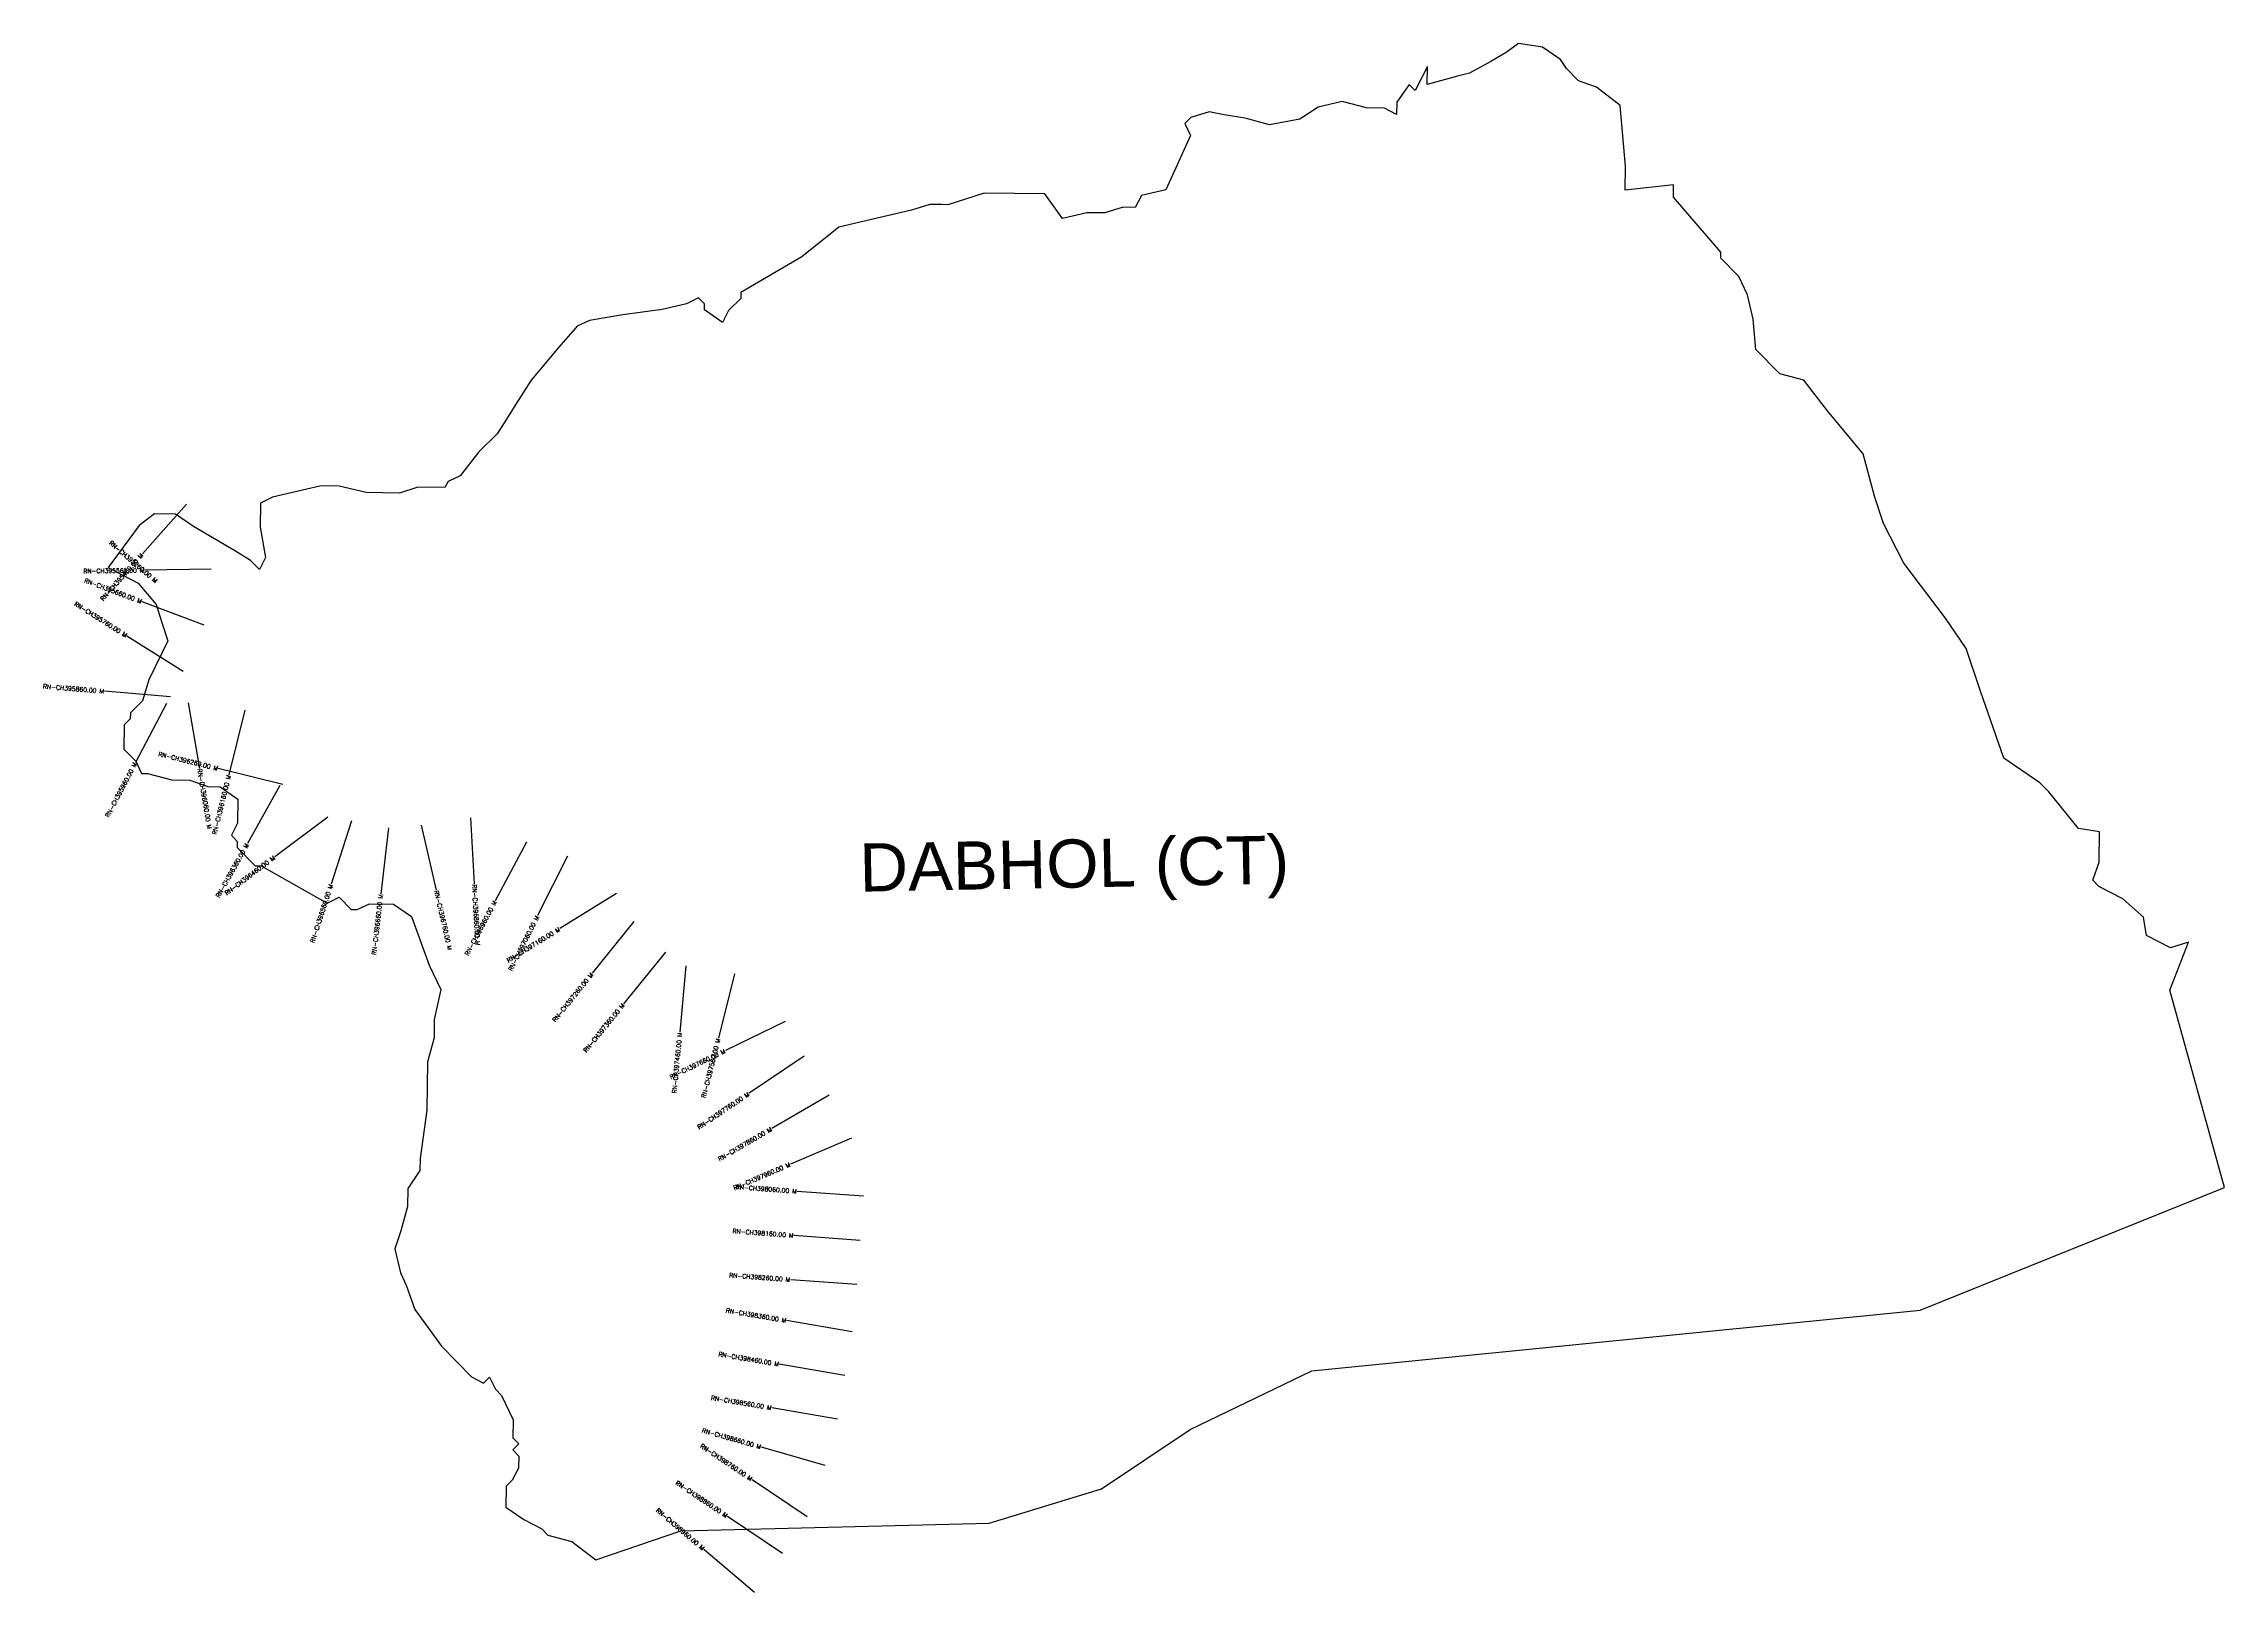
# Model space of a CAD drawing. Header units: metres. Extents: x 303714 to 308639, y 1944346 to 1947843.
import ezdxf
from ezdxf.enums import TextEntityAlignment as Align

# ---------------------------------------------------------------- set-up
doc = ezdxf.new("R2010")
doc.units = ezdxf.units.M
doc.header["$MEASUREMENT"] = 0
for name, color, linetype in [('CS', 134, 'Continuous'), ('CSMark', 6, 'Continuous'), ('VILLAGE BOUNDRY', 10, 'Continuous'), ('VILLAGE NAME', 250, 'Continuous')]:
    doc.layers.add(name, color=color, linetype=linetype)
doc.styles.get("Standard").update_dxf_attribs({"font": 'simplex.shx'})

msp = doc.modelspace()

# ---------------------------------------------------------------- linework, layer by layer
at = {"layer": 'CS'}
for p, q in [((304037, 1946802.9), (303937.3, 1946690.8)), ((304092.9, 1946656.1), (303942.9, 1946653.9)), ((304077.1, 1946529.8), (303936.7, 1946582.6)), ((304029.3, 1946425.2), (303902.4, 1946505.2)), ((304001, 1946368.2), (303851.5, 1946380.5)), ((303991.4, 1946352.8), (303921.8, 1946219.9)), ((304040.7, 1946354.4), (304066, 1946206.6)), ((304168.4, 1946338), (304132.8, 1946192.3)), ((304254.5, 1946170.1), (304108.8, 1946206)), ((304247.7, 1946168.2), (304174.7, 1946037.2)), ((304356.1, 1946096.7), (304236.1, 1946006.7)), ((304409.8, 1946087.8), (304363.7, 1945945.1)), ((304493.1, 1946072.3), (304476, 1945923.3)), ((304566.9, 1946077.9), (304600.7, 1945931.8)), ((304677.9, 1946095.2), (304686.8, 1945945.5)), ((304804.5, 1946040.2), (304734.2, 1945907.7)), ((304897, 1946008.2), (304829.9, 1945874.1)), ((305007.7, 1945923.6), (304880, 1945844.8)), ((305047.3, 1945861.1), (304953.3, 1945744.1)), ((305118.5, 1945791.3), (305024, 1945674.8)), ((305164.8, 1945760.4), (305151.1, 1945611.1)), ((305274.8, 1945742.6), (305238.2, 1945597.1)), ((305388.8, 1945635), (305253.9, 1945569.4)), ((305431.5, 1945556.8), (305307.3, 1945472.8)), ((305488.2, 1945468.3), (305358.5, 1945393)), ((305538.6, 1945371.6), (305400.6, 1945312.8)), ((305565.7, 1945240.2), (305416.1, 1945251.3)), ((305558.3, 1945140.5), (305408.7, 1945151.6)), ((305550.9, 1945040.8), (305401.3, 1945051.9)), ((305540, 1944934.4), (305392.1, 1944959.4)), ((305523.4, 1944835.8), (305375.5, 1944860.8)), ((305506.7, 1944737.2), (305358.8, 1944762.2)), ((305479.4, 1944632.5), (305335.2, 1944673.7)), ((305438.7, 1944516.7), (305314.1, 1944600.3)), ((305383, 1944433.7), (305258.4, 1944517.3)), ((305319.5, 1944345.8), (305205.2, 1944443))]:
    msp.add_line(p, q, dxfattribs=at)
at = {"layer": 'VILLAGE BOUNDRY'}
msp.add_lwpolyline([(308009, 1946545.8), (307915.3, 1946670), (307868.8, 1946759.4), (307849.2, 1946821.1), (307823.2, 1946917.1), (307742.7, 1947013.8), (307689.1, 1947082.9), (307634.7, 1947097.3), (307580.9, 1947152.7), (307575.1, 1947221), (307562.2, 1947275.8), (307542.3, 1947317.1), (307501.9, 1947358.6), (307502.1, 1947372.3), (307394.7, 1947496.7), (307395.1, 1947524), (307285.7, 1947511.9), (307286.5, 1947566.5), (307274.8, 1947703.2), (307220.8, 1947744.9), (307180.1, 1947759.2), (307153.2, 1947786.9), (307139.8, 1947807.5), (307099.3, 1947835.4), (307044.8, 1947843.1), (307017.2, 1947823), (306982.8, 1947803), (306934.6, 1947776.4), (306907.2, 1947769.9), (306838.6, 1947750.5), (306839.2, 1947791.4), (306811.2, 1947737.2), (306797.7, 1947751.1), (306769.8, 1947710.5), (306769.4, 1947683.2), (306742.3, 1947697.2), (306701.4, 1947697.8), (306646.9, 1947712.3), (306592.2, 1947699.4), (306550.8, 1947672.7), (306482.4, 1947660), (306427.9, 1947674.5), (306380.3, 1947682), (306346.3, 1947689.3), (306305.1, 1947676.2), (306291.3, 1947662.8), (306304.5, 1947635.3), (306248.2, 1947513.2), (306193.3, 1947500.4), (306179.3, 1947473.3), (306152, 1947473.6), (306110.9, 1947460.6), (306069.9, 1947461.2), (306015.1, 1947448.3), (305974.9, 1947503.5), (305838.5, 1947505.5), (305756.2, 1947479.4), (305742.5, 1947479.6), (305715.2, 1947480), (305674.1, 1947466.9), (305619.3, 1947454), (305509.7, 1947428.3), (305426.8, 1947361.3), (305289.1, 1947281.3), (305288.9, 1947267.7), (305261.2, 1947240.8), (305247.2, 1947213.7), (305206.7, 1947241.6), (305206.8, 1947255.2), (305193.4, 1947269), (305165.9, 1947255.8), (305111.1, 1947242.9), (305022.2, 1947230.5), (304946.9, 1947218), (304919.4, 1947204.7), (304877.8, 1947157.5), (304815.3, 1947083.4), (304780.4, 1947029.3), (304759.4, 1946995.4), (304738.4, 1946961.6), (304696.9, 1946921.3), (304655.1, 1946867.2), (304627.7, 1946854), (304620.6, 1946840.4), (304559.2, 1946841.3), (304518.1, 1946828.2), (304443, 1946829.3), (304381.8, 1946843.9), (304340.8, 1946844.5), (304231.2, 1946818.7), (304203.7, 1946805.5), (304202.9, 1946750.9), (304215.6, 1946682.4), (304201.5, 1946655.3), (304181.4, 1946676.1), (304147.6, 1946697.1), (304052.8, 1946753), (304012.2, 1946780.9), (303964.5, 1946781.6), (303929.9, 1946754.8), (303860.3, 1946660.2), (303928.1, 1946625.1), (303968.3, 1946576.8), (303981.4, 1946535.6), (303994.5, 1946494.5), (303952.2, 1946406.4), (303937.9, 1946358.8), (303910.2, 1946331.9), (303910, 1946318.2), (303896.1, 1946304.8), (303895.4, 1946250.2), (303922.3, 1946222.5), (303935.5, 1946195), (303949.2, 1946194.8), (304003.6, 1946180.4), (304044.5, 1946179.8), (304085.3, 1946165.5), (304112.6, 1946165.1), (304153.1, 1946137.2), (304152.3, 1946082.6), (304138.3, 1946055.5), (304151.7, 1946041.7), (304151.5, 1946028), (304191.9, 1945986.5), (304205.6, 1945986.3), (304354.5, 1945902.2), (304382, 1945915.5), (304408.9, 1945887.8), (304422.6, 1945887.6), (304450.1, 1945900.9), (304504.7, 1945900.1), (304545.2, 1945872.2), (304584.6, 1945762.4), (304611.1, 1945707.4), (304596.5, 1945639.3), (304595.9, 1945598.4), (304581.5, 1945544), (304579.9, 1945434.8), (304564.6, 1945325.8), (304564.2, 1945298.5), (304536.4, 1945257.9), (304535.8, 1945217), (304521.3, 1945162.6), (304507.1, 1945121.8), (304519.9, 1945067.1), (304533.2, 1945039.5), (304552.9, 1944984.7), (304573, 1944957.1), (304613.1, 1944901.9), (304680.4, 1944832.6), (304707.5, 1944818.6), (304721.4, 1944832), (304734.6, 1944804.6), (304748.1, 1944790.7), (304774.6, 1944735.7), (304774, 1944694.8), (304787.5, 1944680.9), (304773.6, 1944667.5), (304787.1, 1944653.6), (304786.7, 1944626.3), (304772.6, 1944599.2), (304758.8, 1944585.8), (304758.1, 1944538), (304798.6, 1944510.1), (304839.3, 1944489), (304852.7, 1944475.2), (304907.1, 1944460.8), (304961.1, 1944419), (305153.2, 1944484.5), (305849.7, 1944501.8), (306103.5, 1944580), (306303.3, 1944713.7), (306578.3, 1944846.2), (307952.3, 1944983.4), (308639, 1945260.2), (308515.7, 1945705.7), (308558.2, 1945814.3), (308517.1, 1945801.2), (308462.9, 1945829.3), (308456.6, 1945870.4), (308409.4, 1945912), (308355.3, 1945940.1), (308341.8, 1945953.9), (308356, 1945994.7), (308357, 1946062.9), (308309.3, 1946070.4), (308242.3, 1946153.3), (308222.1, 1946174.1), (308141, 1946229.9), (308088.5, 1946380.8), (308055.8, 1946476.9)], close=True, dxfattribs=at)

# ---------------------------------------------------------------- texts
at = {"layer": 'CSMark'}
for s, rotation, p in [('RN-CH395260.00 M', 319.5306, (303864.3, 1946717.6)), ('RN-CH396060.00 M', 279.6839, (304066.1, 1946205.6)), ('RN-CH396760.00 M', 283.0216, (304600.9, 1945930.8)), ('RN-CH396860.00 M', 273.3644, (304686.8, 1945944.5))]:
    msp.add_text(s, height=10, rotation=rotation, dxfattribs=at).set_placement(p, align=Align.MIDDLE_LEFT)
for s, rotation, p in [('RN-CH395560.00 M', 0.8436, (303941.9, 1946653.9)), ('RN-CH395460.00 M', 48.3812, (303936.7, 1946690)), ('RN-CH395660.00 M', 339.3883, (303935.8, 1946582.9)), ('RN-CH395760.00 M', 327.7384, (303901.6, 1946505.8)), ('RN-CH395860.00 M', 355.2984, (303850.5, 1946380.6)), ('RN-CH395960.00 M', 62.3429, (303921.3, 1946219)), ('RN-CH396260.00 M', 346.1616, (304107.8, 1946206.2)), ('RN-CH396160.00 M', 76.2719, (304132.5, 1946191.3)), ('RN-CH396360.00 M', 60.8664, (304174.2, 1946036.3)), ('RN-CH396460.00 M', 36.8886, (304235.3, 1946006.1)), ('RN-CH396560.00 M', 72.0827, (304363.3, 1945944.1)), ('RN-CH396660.00 M', 83.4672, (304475.9, 1945922.3)), ('RN-CH396960.00 M', 62.062, (304733.8, 1945906.8)), ('RN-CH397060.00 M', 63.4015, (304829.4, 1945873.2)), ('RN-CH397160.00 M', 31.6746, (304879.2, 1945844.3)), ('RN-CH397260.00 M', 51.2255, (304952.7, 1945743.3)), ('RN-CH397360.00 M', 50.9313, (305023.3, 1945674.1)), ('RN-CH397660.00 M', 25.929, (305253, 1945569)), ('RN-CH397460.00 M', 84.7431, (305151, 1945610.1)), ('RN-CH397560.00 M', 75.8786, (305238, 1945596.2)), ('RN-CH397760.00 M', 34.0649, (305306.5, 1945472.2)), ('RN-CH397860.00 M', 30.1235, (305357.6, 1945392.5)), ('RN-CH397960.00 M', 23.0924, (305399.7, 1945312.4)), ('RN-CH398060.00 M', 355.7493, (305415.1, 1945251.4)), ('RN-CH398160.00 M', 355.7493, (305407.7, 1945151.7)), ('RN-CH398260.00 M', 355.7493, (305400.3, 1945052)), ('RN-CH398360.00 M', 350.3954, (305391.2, 1944959.6)), ('RN-CH398460.00 M', 350.3954, (305374.5, 1944861)), ('RN-CH398560.00 M', 350.3954, (305357.8, 1944762.4)), ('RN-CH398760.00 M', 326.1386, (305313.3, 1944600.9)), ('RN-CH398660.00 M', 344.0454, (305334.2, 1944674)), ('RN-CH398860.00 M', 326.1386, (305257.6, 1944517.8)), ('RN-CH398960.00 M', 319.629, (305204.5, 1944443.6))]:
    msp.add_text(s, height=10, rotation=rotation, dxfattribs=at).set_placement(p, align=Align.MIDDLE_RIGHT)
at = {"layer": 'VILLAGE NAME', "insert": (305555.4, 1946036.7), "char_height": 108.748, "attachment_point": 1, "rotation": 1.1028}
msp.add_mtext_dynamic_manual_height_columns('{\\fArial|b0|i0|c0|p34;DABHOL (CT)}', width=1571.314, gutter_width=543.7, heights=[0], dxfattribs=at)

doc.saveas('drawing.dxf')
